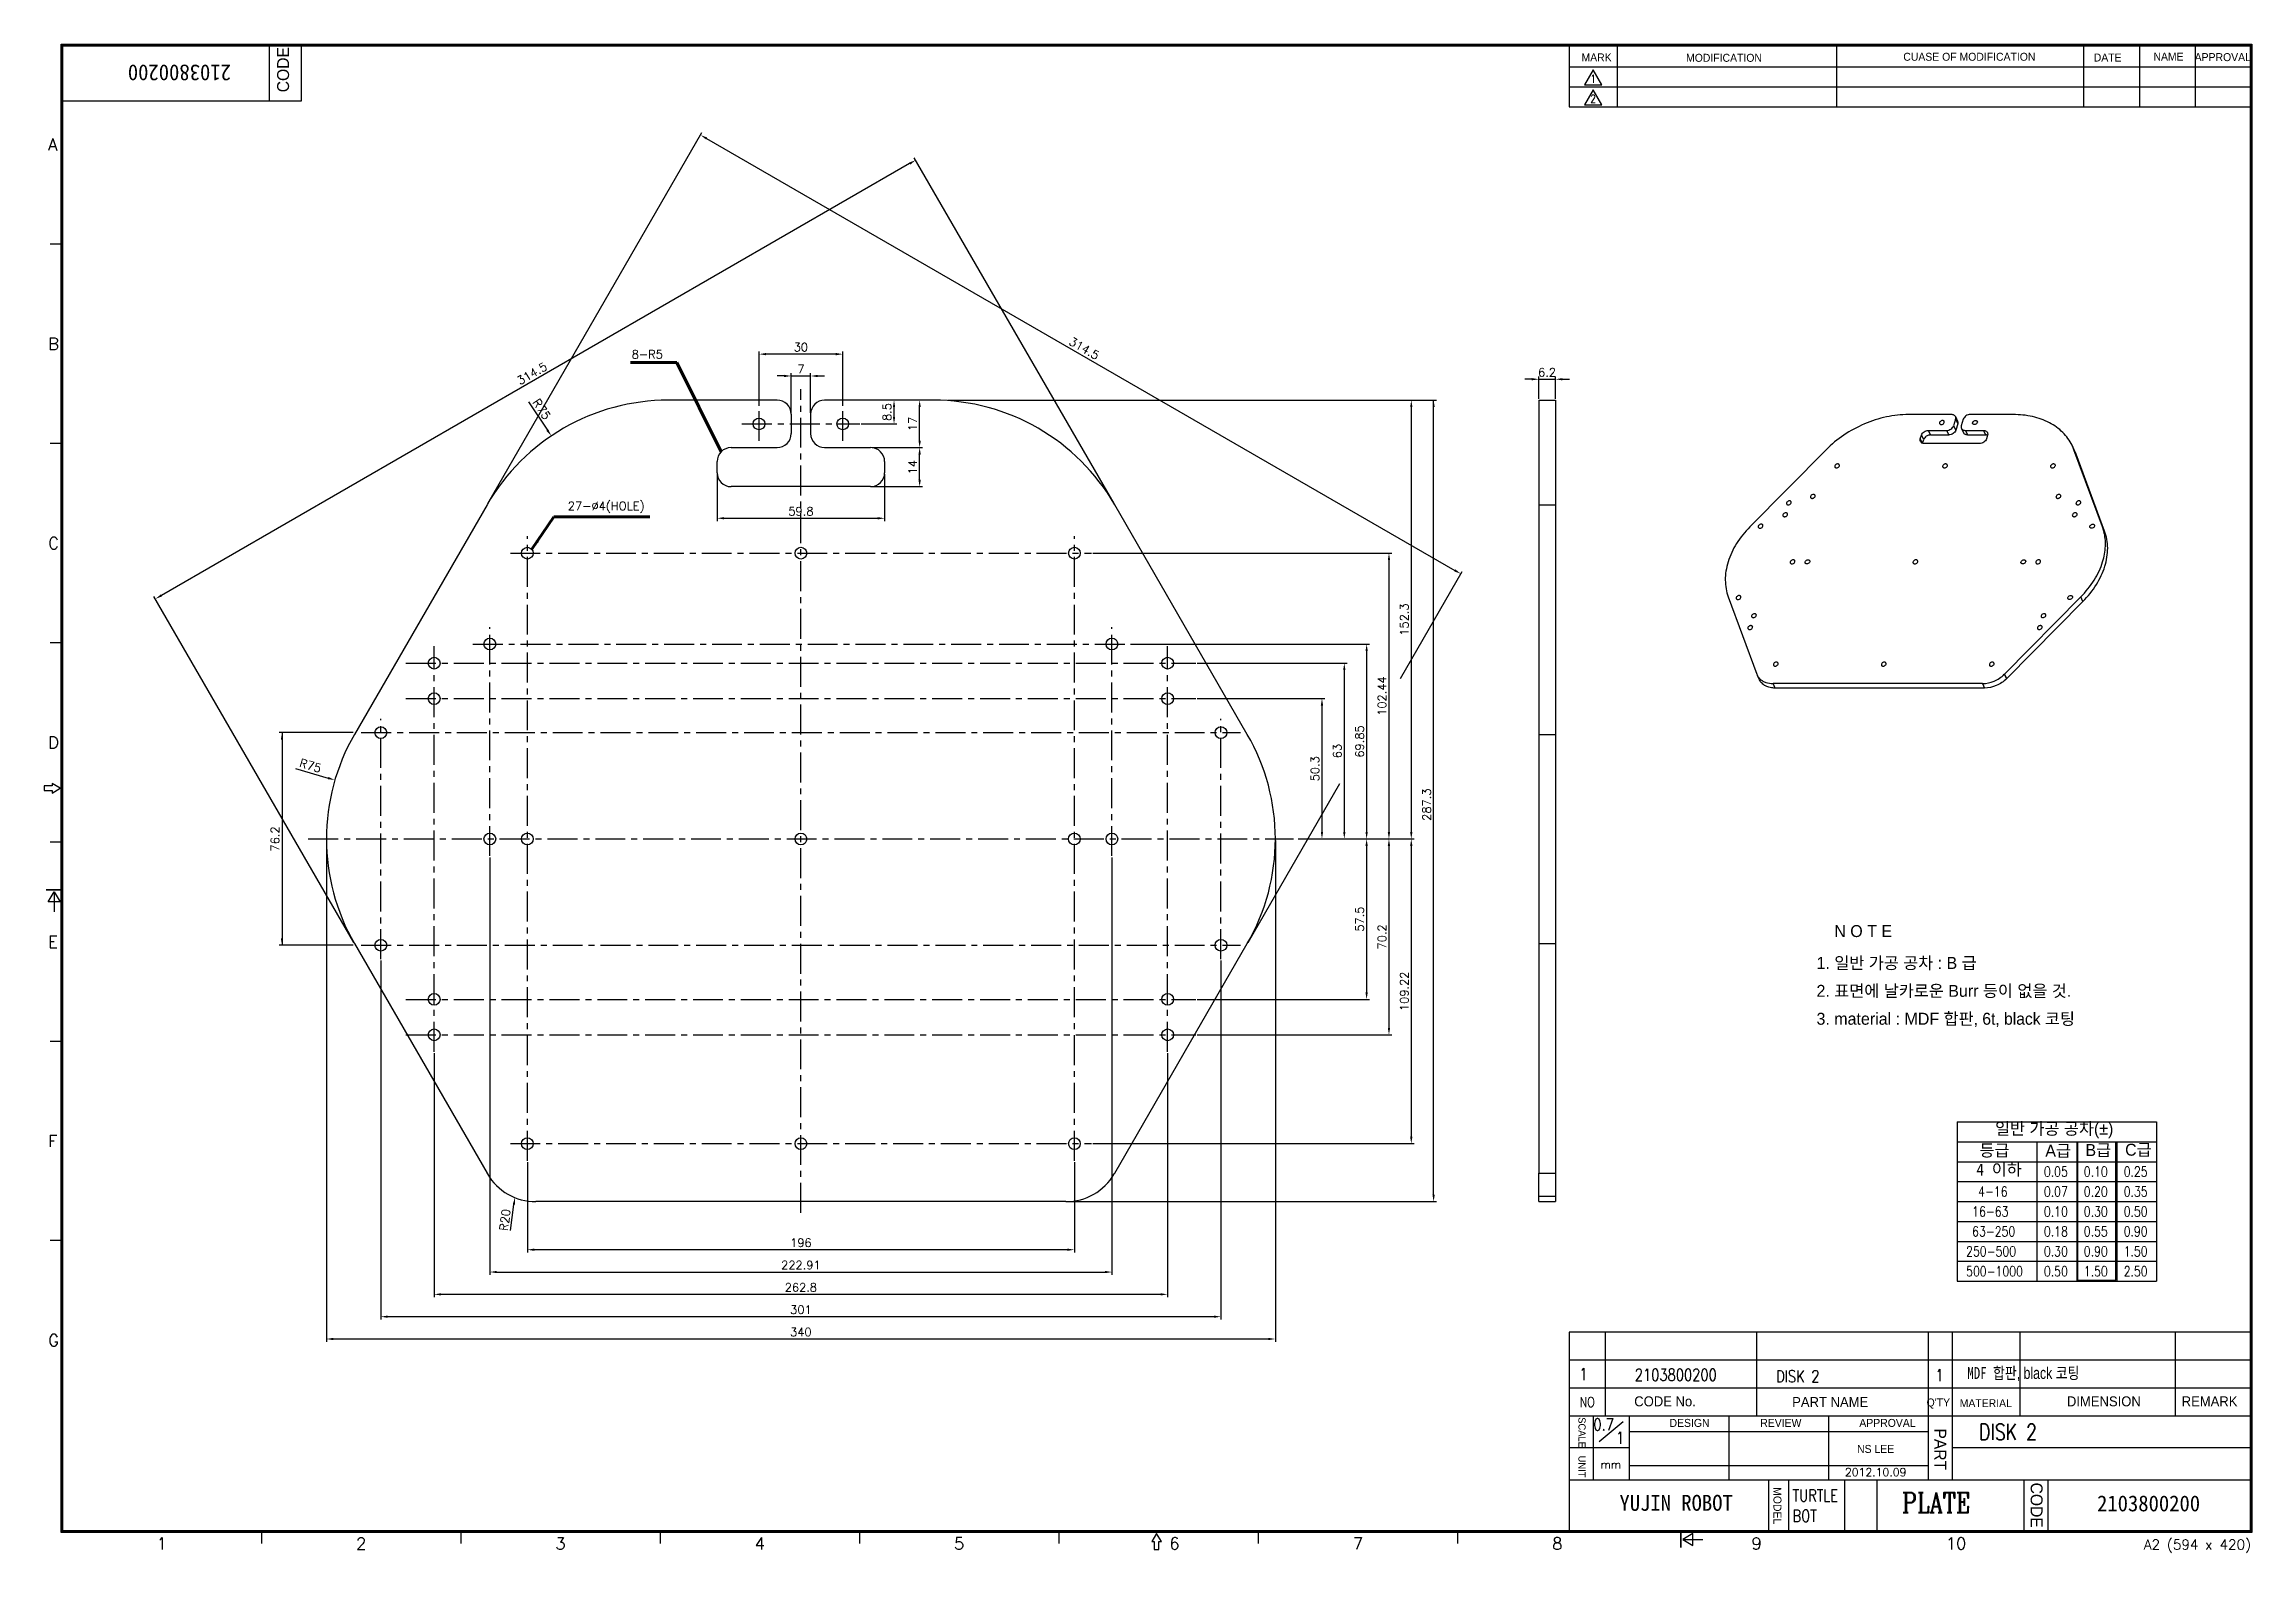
# Model space of a CAD drawing. Extents: x -1998 to 15527, y -687 to 14548.
# Drawn here: x -6 to 548, y -687 to -309 of the extents above; entities that cross this region are included whole.
import ezdxf
from ezdxf.enums import TextEntityAlignment as Align

# ---------------------------------------------------------------- set-up
doc = ezdxf.new("R2010")
doc.units = 0
doc.header["$LTSCALE"] = 6
doc.header["$MEASUREMENT"] = 0
doc.linetypes.add('CENTER', pattern=[2, 1.25, -0.25, 0.25, -0.25])
doc.layers.get('0').update_dxf_attribs({"linetype": 'CONTINUOUS'})
for name, color, linetype in [('02___PRT_ALL_AXES', 7, 'CONTINUOUS'), ('CEN', 1, 'CENTER'), ('DEF_LAYER_ROUND_FEAT', 7, 'CONTINUOUS'), ('DIM', 4, 'CONTINUOUS'), ('FOM', 3, 'CONTINUOUS'), ('TXT', 2, 'CONTINUOUS')]:
    doc.layers.add(name, color=color, linetype=linetype)
doc.styles.add('F', font='romans', dxfattribs={"width": 0.8, "bigfont": 'hl'})
doc.styles.add('GHS', font='romans', dxfattribs={"bigfont": 'ghs'})
doc.styles.add('H3', font='romans', dxfattribs={"width": 0.8, "height": 3, "bigfont": 'hl'})
doc.styles.add('H4', font='romans', dxfattribs={"width": 0.8, "height": 4, "bigfont": 'hl'})
doc.styles.add('ROMANC', font='romanc', dxfattribs={"width": 0.8, "height": 5})
doc.styles.get("Standard").update_dxf_attribs({"font": 'txt', "width": 0.8})
doc.dimstyles.get("Standard").update_dxf_attribs({"dimtxt": 0.18, "dimasz": 0.18, "dimexe": 0.18, "dimexo": 0.0625, "dimgap": 0.09, "dimtad": 0, "dimtih": 1, "dimtoh": 1, "dimdec": 4, "dimzin": 0, "dimdsep": 46, "dimtxsty": 'Standard', "dimcen": 0.09, "dimadec": 0, "dimazin": 0, "dimtfac": 1, "dimtdec": 4, "dimtofl": 0, "dimtmove": 0, "dimatfit": 3, "dimfxl": 0, "dimtolj": 1, "dimtzin": 0, "dimarcsym": 0})

msp = doc.modelspace()

# ---------------------------------------------------------------- texts
at = {"layer": 'DIM', "style": 'GHS'}
msp.add_text('2012.10.09', height=2, dxfattribs=at).set_placement((445.99, -668.01))
at = {"layer": 'DIM', "style": 'ROMANC', "width": 0.8}
msp.add_text('PLATE', height=5, dxfattribs=at).set_placement((460.29, -677.09))
at = {"layer": 'DIM', "style": 'GHS'}
for s, insert, char_height, attachment_point, rotation in [('{\\fGulim|b0|i0|c129|p50;CODE}', (52.77, -320.8), 3, 1, 90), ('{\\fDotumChe|b0|i0|c129|p49;2103800200}', (41.19, -317.89), 4, 1, 180), ('\\A1;314.5', (255.2, -385.06), 2.1, 5, 330), ('\\A1;314.5', (116.71, -391.36), 2.1, 5, 30), ('\\A1;R75', (119.14, -400.31), 2.1, 5, 303.9783), ('\\A1;8.5', (205.75, -401.02), 2.1, 5, 90), ('\\A1;17', (212.17, -404), 2.1, 5, 90), ('\\A1;14', (212.17, -414.85), 2.1, 5, 90), ('\\A1;152.3', (335.48, -453.09), 2.1, 5, 90), ('\\A1;102.44', (329.88, -472.29), 2.1, 5, 90), ('\\A1;69.85', (324.28, -483.69), 2.1, 5, 90), ('\\A1;63', (318.68, -486.09), 2.1, 5, 90), ('\\A1;R75', (61.13, -489.73), 2.1, 5, 343.6365), ('\\A1;50.3', (313.08, -490.53), 2.1, 5, 90), ('\\A1;{\\Fromans,ghs|c129;287.3}', (341.08, -499.53), 2.1, 5, 90), ('\\A1;7{\\Fromans,ghs|c129;6.2}', (52.25, -508.14), 2.1, 5, 90), ('\\A1;57.5', (324.28, -528.26), 2.1, 5, 90), ('\\A1;70.2', (329.88, -532.71), 2.1, 5, 90), ('\\A1;109.22', (335.48, -546.37), 2.1, 5, 90), ('\\A1;R{\\Fromans,ghs|c129;20}', (109.9, -603.75), 2.1, 5, 82.6484), ('{\\fGulim|b0|i0|c129|p50;SCALE}', (380.95, -653.22), 1.8, 1, 270), ('{\\fGulim|b0|i0|c129|p50;PART}', (471.39, -656.04), 3, 1, 270), ('{\\fGulim|b0|i0|c129|p50;UNIT}', (380.95, -662.85), 1.8, 1, 270), ('{\\fGulim|b0|i0|c129|p50;CODE}', (495.57, -669.63), 3, 1, 270), ('{\\fGulim|b0|i0|c129|p50;MODEL}', (430.07, -670.78), 2, 1, 270)]:
    msp.add_mtext(s, dxfattribs=dict(at, insert=insert, char_height=char_height, attachment_point=attachment_point, rotation=rotation))
for s, insert, char_height, attachment_point in [('{\\fGulim|b0|i0|c129|p50;MARK}', (379.92, -311.05), 2, 1), ('{\\fGulim|b0|i0|c129|p50;MODIFICATION }', (406.14, -311.15), 2, 1), ('{\\fGulim|b0|i0|c129|p50;CUASE OF MODIFICATION}', (460.63, -310.89), 2, 1), ('{\\fGulim|b0|i0|c129|p50;DATE}', (508.4, -311.08), 2, 1), ('{\\fGulim|b0|i0|c129|p50;NAME}', (523.37, -310.85), 2, 1), ('{\\fGulim|b0|i0|c129|p50;APPROVAL}', (533.7, -310.98), 2, 1), ('\\A1;30', (184.14, -384.75), 2.1, 5), ('\\A1;7', (184.14, -390.23), 2.1, 5), ('\\A1;6{\\Fromans,ghs|c129;.2}', (371.29, -391.05), 2.1, 5), ('\\A1;{\\Fromans,ghs|c129;59.8}', (184.14, -425.93), 2.1, 5), ('\\A1;196', (184.14, -609.45), 2.1, 5), ('\\A1;222.91', (184.14, -615.05), 2.1, 5), ('\\A1;262.8', (184.14, -620.65), 2.1, 5), ('\\A1;301', (184.14, -626.25), 2.1, 5), ('\\A1;340', (184.14, -631.85), 2.1, 5), ('{\\fGulim|b0|i0|c129|p50;CODE No.}', (393.15, -647.99), 2.5, 1), ('{\\fGulim|b0|i0|c129|p50;PART NAME}', (432.76, -648.16), 2.5, 1), ('{\\fGulim|b0|i0|c129|p50;MATERIAL}', (474.78, -648.7), 2, 1), ('{\\fGulim|b0|i0|c129|p50;DIMENSION}', (501.67, -647.99), 2.5, 1), ('{\\fGulim|b0|i0|c129|p50;REMARK}', (530.45, -647.99), 2.5, 1), ('{\\fGulim|b0|i0|c129|p50;DESIGN}', (402, -653.65), 2, 1), ('{\\fGulim|b0|i0|c129|p50;REVIEW}', (424.76, -653.65), 2, 1), ('{\\fGulim|b0|i0|c129|p50;APPROVAL}', (449.6, -653.65), 2, 1), ('{\\fGulim|b0|i0|c129|p50;NS LEE}', (449.04, -660.18), 2, 1), ('{\\fDotumChe|b0|i0|c129|p49;YUJIN ROBOT}', (389.44, -672.7), 4, 1), ('{\\fDotumChe|b0|i0|c129|p49;2103800200}', (509.22, -672.84), 4, 1)]:
    msp.add_mtext(s, dxfattribs=dict(at, insert=insert, char_height=char_height, attachment_point=attachment_point))
at = {"layer": 'DIM', "char_height": 2.1, "width": 12.2977, "style": 'GHS'}
for s, insert, attachment_point in [('{\\Fromans,ghs|c129;8-R5}', (149.52, -387.6), 9), ('{\\Fromans,ghs|c129;27-%%C4(HOLE)}', (125.68, -426.34), 7)]:
    msp.add_mtext(s, dxfattribs=dict(at, insert=insert, attachment_point=attachment_point))
at = {"layer": 'DIM', "insert": (476.71, -640.66), "char_height": 2.9534, "width": 34.94, "attachment_point": 1}
msp.add_mtext('MDF {\\fGulim|b0|i0|c129|p50;합판, black 코팅}', dxfattribs=at)
at = {"layer": 'DIM', "insert": (466.48, -648.52), "char_height": 2, "attachment_point": 1, "line_spacing_factor": 0.8, "style": 'GHS'}
msp.add_mtext("{\\fGulim|b0|i0|c129|p50;Q'TY}", dxfattribs=at)
at = {"layer": 'FOM', "style": 'F', "width": 0.8}
for s, height, p in [('1', 2, (382.85, -317.42)), ('2', 2, (382.85, -322.42)), ('NO', 2.5, (381.35, -649.42))]:
    msp.add_text(s, height=height, dxfattribs=at).set_placement(p, align=Align.MIDDLE)
at = {"layer": 'FOM', "style": 'F'}
for s, height, p in [('A', 3, (-4.65, -335.42)), ('B', 3, (-4.65, -385.42)), ('C', 3, (-4.65, -435.42)), ('D', 3, (-4.65, -485.42)), ('E', 3, (-4.65, -535.42)), ('F', 3, (-4.65, -585.42)), ('G', 3, (-4.65, -635.42)), ('mm', 2, (384.71, -666.1))]:
    msp.add_text(s, height=height, dxfattribs=at).set_placement(p)
for s, p in [('1', (23.85, -684.92)), ('2', (73.85, -684.92)), ('3', (123.85, -684.92)), ('4', (173.85, -684.92)), ('5', (223.85, -684.92)), ('6', (277.85, -684.92)), ('7', (323.85, -684.92)), ('8', (373.85, -684.92)), ('9', (423.85, -684.92)), ('10', (473.85, -684.92))]:
    msp.add_text(s, height=3, dxfattribs=at).set_placement(p, align=Align.MIDDLE)
msp.add_text('A2 (594 x 420)', height=2.5, dxfattribs=at).set_placement((547.85, -686.42), align=Align.RIGHT)
at = {"layer": 'TXT', "width": 0.8}
for s, height, style, p in [('0.05', 2.5, 'F', (495.9, -592.86)), ('0.10', 2.5, 'F', (505.9, -592.86)), ('0.25', 2.5, 'F', (515.9, -592.86)), ('4-16', 2.5, 'F', (479.4, -597.86)), ('0.07', 2.5, 'F', (495.9, -597.86)), ('0.20', 2.5, 'F', (505.9, -597.86)), ('0.35', 2.5, 'F', (515.9, -597.86)), ('16-63', 2.5, 'F', (477.9, -602.86)), ('0.10', 2.5, 'F', (495.9, -602.86)), ('0.30', 2.5, 'F', (505.9, -602.86)), ('0.50', 2.5, 'F', (515.9, -602.86)), ('63-250', 2.5, 'F', (477.9, -607.86)), ('0.18', 2.5, 'F', (495.9, -607.86)), ('0.55', 2.5, 'F', (505.9, -607.86)), ('0.90', 2.5, 'F', (515.9, -607.86)), ('250-500', 2.5, 'F', (476.4, -612.86)), ('0.30', 2.5, 'F', (495.9, -612.86)), ('0.90', 2.5, 'F', (505.9, -612.86)), ('1.50', 2.5, 'F', (515.9, -612.86)), ('500-1000', 2.5, 'F', (476.4, -617.86)), ('0.50', 2.5, 'F', (495.9, -617.86)), ('1.50', 2.5, 'F', (505.9, -617.86)), ('2.50', 2.5, 'F', (515.9, -617.86)), ('1', 3, 'H3', (379.35, -643.92)), ('2103800200', 3, 'H3', (393.28, -644.08)), ('DISK 2', 3, 'H3', (428.71, -644.46)), ('1', 3, 'H3', (468.68, -644.18)), ('0.7', 3, 'H3', (382.91, -656.55)), ('1', 3, 'H3', (388.55, -659.92)), ('DISK 2', 4, 'H4', (479.62, -658.92)), ('TURTLE', 3, 'H3', (432.86, -674.38)), ('BOT', 3, 'H3', (432.86, -679.47))]:
    msp.add_text(s, height=height, dxfattribs=dict(at, style=style)).set_placement(p)
at = {"layer": 'TXT', "char_height": 3, "attachment_point": 1, "style": 'GHS'}
for s, insert in [('{\\fﾵﾸ\uffbf\ufff2ￃﾼ|b0|i0|c129|p49;    N O T E}', (438.86, -529.75)), ('{\\fﾵﾸ\uffbf\ufff2ￃﾼ|b0|i0|c129|p49;1. \\fGulim|b0|i0|c129|p50;일반\\fﾵﾸ\uffbf\ufff2ￃﾼ|b0|i0|c129|p49; \\fGulim|b0|i0|c129|p50;가공\\fﾵﾸ\uffbf\ufff2ￃﾼ|b0|i0|c129|p49; \\fGulim|b0|i0|c129|p50;공차\\fﾵﾸ\uffbf\ufff2ￃﾼ|b0|i0|c129|p49; : B \\fGulim|b0|i0|c129|p50;급}', (438.86, -537.75)), ('{\\fﾵﾸ\uffbf\ufff2ￃﾼ|b0|i0|c129|p49;2. 표면에 날카로운 Burr 등이 없을 것.}', (438.86, -544.75)), ('{\\fﾵﾸ\uffbf\ufff2ￃﾼ|b0|i0|c129|p49;3. material : MDF \\fGulim|b0|i0|c129|p50;합판, 6t, black 코팅}', (438.86, -551.75)), ('{\\fﾵﾸ\uffbf\ufff2ￃﾼ|b0|i0|c129|p49;일반 가공 공차(%%p)}', (483.63, -579.32)), ('{\\fﾵﾸ\uffbf\ufff2ￃﾼ|b0|i0|c129|p49;등급}', (479.73, -584.78)), ('{\\fﾵﾸ\uffbf\ufff2ￃﾼ|b0|i0|c129|p49;A급}', (496.25, -584.87)), ('{\\fﾵﾸ\uffbf\ufff2ￃﾼ|b0|i0|c129|p49;B급}', (506.31, -584.69)), ('{\\fﾵﾸ\uffbf\ufff2ￃﾼ|b0|i0|c129|p49;C급}', (516.26, -584.61)), ('{\\fDotumChe|b0|i0|c129|p49;4 이하}', (478.94, -589.58))]:
    msp.add_mtext(s, dxfattribs=dict(at, insert=insert))

# ---------------------------------------------------------------- linework, layer by layer
at = {"color": 7, "linetype": 'Continuous'}
for p, q in [((423.91, -466.83), (424.03, -467.11)), ((424.58, -468.23), (424.03, -467.11)), ((428.52, -470.28), (427.97, -469.16)), ((480.47, -469.16), (427.97, -469.16)), ((481.02, -470.28), (428.52, -470.28)), ((480.47, -469.16), (481.02, -470.28)), ((485.96, -466.83), (486.51, -467.95)), ((369.19, -599.14), (369.19, -591.98)), ((373.39, -591.98), (373.39, -599.14)), ((369.19, -597.78), (373.39, -597.78)), ((250.63, -599.14), (117.64, -599.14)), ((369.19, -599.14), (373.39, -599.14))]:
    msp.add_line(p, q, dxfattribs=at)
for centre, radius, start, end in [((434.95, -462.67), 11.79, 200.2966, 200.6748), ((466.77, -447.73), 27.08, 315.1317, 315.349), ((467.31, -448.85), 27.08, 315.1317, 315.349), ((150.89, -565.73), 52.5, 210, 210.2741), ((117.64, -585.14), 14, 210.2741, 270), ((250.63, -585.14), 14, 270, 329.7259), ((217.39, -565.73), 52.5, 329.7259, 330)]:
    msp.add_arc(centre, radius, start, end, dxfattribs=at)
for points, knots in [([(424.03, -467.11), (424.08, -467.2), (424.27, -467.55), (424.53, -467.86), (424.75, -468.06)], [0, 0, 0, 0, 0.247941, 1, 1, 1, 1]), ([(428.52, -470.28), (428.08, -470.28), (427.25, -470.2), (426.1, -469.8), (425.17, -469.14), (424.74, -468.54), (424.58, -468.23)], [0, 0, 0, 0, 0.277933, 0.534912, 0.773089, 1, 1, 1, 1]), ([(424.75, -468.06), (424.94, -468.24), (425.39, -468.56), (426.45, -469.04), (427.36, -469.16), (427.97, -469.16)], [0, 0, 0, 0, 0.230165, 0.472916, 1, 1, 1, 1]), ([(480.47, -469.16), (481.47, -469.16), (483.5, -468.7), (485.24, -467.56), (485.96, -466.83)], [0, 0, 0, 0, 0.495316, 1, 1, 1, 1]), ([(486.51, -467.95), (485.79, -468.68), (484.05, -469.82), (482.02, -470.28), (481.02, -470.28)], [0, 0, 0, 0, 0.504684, 1, 1, 1, 1])]:
    msp.add_open_spline(points, degree=3, knots=knots, dxfattribs=at)
at = {"layer": '02___PRT_ALL_AXES', "color": 7, "linetype": 'Continuous'}
for p, q in [((369.19, -398.05), (369.19, -591.98)), ((369.19, -398.05), (373.39, -398.05)), ((373.39, -398.05), (373.39, -591.98)), ((503.43, -410.47), (502.95, -409.36)), ((503.5, -410.49), (502.96, -409.37)), ((441.28, -410.47), (422.18, -429.8)), ((503.98, -411.59), (503.43, -410.47)), ((510.58, -429.8), (503.43, -410.47)), ((503.98, -411.59), (503.5, -410.48)), ((511.13, -430.92), (503.98, -411.59)), ((105.42, -424.3), (72.17, -481.89)), ((296.1, -481.89), (262.85, -424.3)), ((369.19, -424.3), (373.39, -424.3)), ((511.13, -430.92), (510.58, -429.8)), ((416.74, -447.43), (423.89, -466.76)), ((486.03, -466.76), (505.13, -447.43)), ((505.68, -448.55), (505.13, -447.43)), ((486.58, -467.88), (505.68, -448.55)), ((486.58, -467.88), (486.03, -466.76)), ((369.19, -481.89), (373.39, -481.89)), ((72.17, -534.39), (105.42, -591.98)), ((262.85, -591.98), (296.1, -534.39)), ((369.19, -534.39), (373.39, -534.39)), ((369.19, -591.98), (373.39, -591.98))]:
    msp.add_line(p, q, dxfattribs=at)
for centre in [(173.64, -404), (194.64, -404), (115.54, -436.43), (184.14, -436.43), (252.74, -436.43), (106.12, -459.24), (262.15, -459.24), (92.16, -464.04), (276.12, -464.04), (92.16, -472.93), (276.12, -472.93), (78.79, -481.47), (289.49, -481.47), (106.12, -508.14), (115.54, -508.14), (184.14, -508.14), (252.73, -508.14), (262.15, -508.14), (78.79, -534.81), (289.49, -534.81), (92.16, -548.39), (276.12, -548.39), (92.16, -557.28), (276.12, -557.28), (115.54, -584.59), (184.14, -584.59), (252.74, -584.59)]:
    msp.add_circle(centre, 1.47, dxfattribs=at)
for centre, radius, start, end in [((150.89, -450.55), 52.5, 90, 150), ((217.39, -450.55), 52.5, 30, 90), ((499.38, -433.94), 11.94, 14.4683, 20.2748), ((117.64, -508.14), 52.5, 150, 210), ((250.64, -508.14), 52.5, 330, 30)]:
    msp.add_arc(centre, radius, start, end, dxfattribs=at)
for points, knots in [([(461.95, -401.66), (460.09, -401.66), (456.28, -402.09), (450.77, -403.86), (445.64, -406.64), (442.63, -409.11), (441.28, -410.47)], [0, 0, 0, 0, 0.242702, 0.495531, 0.750699, 1, 1, 1, 1]), ([(469.74, -403.65), (469.72, -403.7), (469.71, -403.8), (469.73, -403.89), (469.75, -403.93)], [0, 0, 0, 0, 0.516994, 1, 1, 1, 1]), ([(470.88, -403.38), (470.86, -403.33), (470.79, -403.25), (470.65, -403.18), (470.47, -403.15), (470.22, -403.18), (469.93, -403.33), (469.77, -403.54), (469.74, -403.65)], [0, 0, 0, 0, 0.102614, 0.21351, 0.336532, 0.470448, 0.748153, 1, 1, 1, 1]), ([(469.75, -403.93), (469.77, -403.97), (469.84, -404.06), (469.98, -404.13), (470.16, -404.16), (470.41, -404.12), (470.7, -403.98), (470.86, -403.77), (470.9, -403.65)], [0, 0, 0, 0, 0.102614, 0.21351, 0.336532, 0.470448, 0.748153, 1, 1, 1, 1]), ([(470.9, -403.65), (470.91, -403.61), (470.92, -403.51), (470.9, -403.42), (470.88, -403.38)], [0, 0, 0, 0, 0.516994, 1, 1, 1, 1]), ([(478.04, -403.93), (478.02, -403.89), (478, -403.8), (478.01, -403.7), (478.03, -403.65)], [0, 0, 0, 0, 0.483006, 1, 1, 1, 1]), ([(478.03, -403.65), (478.06, -403.54), (478.22, -403.33), (478.51, -403.18), (478.76, -403.15), (478.94, -403.18), (479.08, -403.25), (479.15, -403.33), (479.17, -403.38)], [0, 0, 0, 0, 0.251847, 0.529552, 0.663468, 0.78649, 0.897386, 1, 1, 1, 1]), ([(479.19, -403.65), (479.15, -403.77), (478.99, -403.98), (478.7, -404.12), (478.45, -404.16), (478.27, -404.13), (478.13, -404.06), (478.06, -403.97), (478.04, -403.93)], [0, 0, 0, 0, 0.251847, 0.529552, 0.663468, 0.78649, 0.897386, 1, 1, 1, 1]), ([(479.17, -403.38), (479.19, -403.42), (479.21, -403.51), (479.2, -403.61), (479.19, -403.65)], [0, 0, 0, 0, 0.483006, 1, 1, 1, 1]), ([(502.95, -409.36), (502.66, -408.77), (501.97, -407.63), (500.66, -406.09), (499.08, -404.76), (496.61, -403.24), (492.95, -401.96), (489.82, -401.66), (488.2, -401.66)], [0, 0, 0, 0, 0.112943, 0.227365, 0.344623, 0.465871, 0.722474, 1, 1, 1, 1]), ([(443.44, -414.54), (443.42, -414.59), (443.41, -414.68), (443.43, -414.78), (443.45, -414.82)], [0, 0, 0, 0, 0.516994, 1, 1, 1, 1]), ([(444.58, -414.26), (444.56, -414.22), (444.49, -414.14), (444.35, -414.07), (444.18, -414.04), (443.92, -414.07), (443.63, -414.22), (443.47, -414.43), (443.44, -414.54)], [0, 0, 0, 0, 0.102614, 0.21351, 0.336532, 0.470448, 0.748153, 1, 1, 1, 1]), ([(443.45, -414.82), (443.47, -414.86), (443.54, -414.94), (443.68, -415.02), (443.86, -415.04), (444.11, -415.01), (444.4, -414.87), (444.56, -414.66), (444.6, -414.54)], [0, 0, 0, 0, 0.102614, 0.21351, 0.336532, 0.470448, 0.748153, 1, 1, 1, 1]), ([(444.6, -414.54), (444.61, -414.49), (444.63, -414.4), (444.6, -414.3), (444.58, -414.26)], [0, 0, 0, 0, 0.516994, 1, 1, 1, 1]), ([(470.52, -414.54), (470.5, -414.59), (470.49, -414.68), (470.51, -414.78), (470.53, -414.82)], [0, 0, 0, 0, 0.516994, 1, 1, 1, 1]), ([(471.66, -414.26), (471.64, -414.22), (471.57, -414.14), (471.43, -414.07), (471.25, -414.04), (471, -414.07), (470.71, -414.22), (470.55, -414.43), (470.52, -414.54)], [0, 0, 0, 0, 0.102614, 0.21351, 0.336532, 0.470448, 0.748153, 1, 1, 1, 1]), ([(470.53, -414.82), (470.55, -414.86), (470.62, -414.94), (470.76, -415.02), (470.94, -415.04), (471.19, -415.01), (471.48, -414.87), (471.64, -414.66), (471.68, -414.54)], [0, 0, 0, 0, 0.102614, 0.21351, 0.336532, 0.470448, 0.748153, 1, 1, 1, 1]), ([(471.68, -414.54), (471.69, -414.49), (471.7, -414.4), (471.68, -414.3), (471.66, -414.26)], [0, 0, 0, 0, 0.516994, 1, 1, 1, 1]), ([(497.59, -414.54), (497.58, -414.59), (497.57, -414.68), (497.59, -414.78), (497.61, -414.82)], [0, 0, 0, 0, 0.516994, 1, 1, 1, 1]), ([(498.74, -414.26), (498.72, -414.22), (498.65, -414.14), (498.51, -414.07), (498.33, -414.04), (498.08, -414.07), (497.79, -414.22), (497.63, -414.43), (497.59, -414.54)], [0, 0, 0, 0, 0.102614, 0.21351, 0.336532, 0.470448, 0.748153, 1, 1, 1, 1]), ([(497.61, -414.82), (497.63, -414.86), (497.7, -414.94), (497.84, -415.02), (498.02, -415.04), (498.27, -415.01), (498.56, -414.87), (498.72, -414.66), (498.76, -414.54)], [0, 0, 0, 0, 0.102614, 0.21351, 0.336532, 0.470448, 0.748153, 1, 1, 1, 1]), ([(498.76, -414.54), (498.77, -414.49), (498.78, -414.4), (498.76, -414.3), (498.74, -414.26)], [0, 0, 0, 0, 0.516994, 1, 1, 1, 1]), ([(431.57, -426.52), (431.55, -426.47), (431.48, -426.39), (431.33, -426.32), (431.16, -426.29), (430.91, -426.32), (430.62, -426.47), (430.46, -426.68), (430.42, -426.79)], [0, 0, 0, 0, 0.102614, 0.21351, 0.336532, 0.470448, 0.748153, 1, 1, 1, 1]), ([(431.34, -423.81), (431.33, -423.86), (431.31, -423.95), (431.34, -424.05), (431.36, -424.09)], [0, 0, 0, 0, 0.516994, 1, 1, 1, 1]), ([(432.49, -423.53), (432.47, -423.49), (432.4, -423.41), (432.26, -423.33), (432.08, -423.31), (431.83, -423.34), (431.54, -423.48), (431.38, -423.7), (431.34, -423.81)], [0, 0, 0, 0, 0.102614, 0.21351, 0.336532, 0.470448, 0.748153, 1, 1, 1, 1]), ([(431.36, -424.09), (431.38, -424.13), (431.45, -424.21), (431.59, -424.29), (431.77, -424.31), (432.02, -424.28), (432.31, -424.13), (432.47, -423.92), (432.5, -423.81)], [0, 0, 0, 0, 0.102614, 0.21351, 0.336532, 0.470448, 0.748153, 1, 1, 1, 1]), ([(432.5, -423.81), (432.52, -423.76), (432.53, -423.67), (432.51, -423.57), (432.49, -423.53)], [0, 0, 0, 0, 0.516994, 1, 1, 1, 1]), ([(437.35, -422.2), (437.34, -422.25), (437.32, -422.34), (437.35, -422.44), (437.37, -422.48)], [0, 0, 0, 0, 0.516994, 1, 1, 1, 1]), ([(438.5, -421.92), (438.48, -421.88), (438.41, -421.8), (438.27, -421.72), (438.09, -421.7), (437.84, -421.73), (437.55, -421.87), (437.39, -422.09), (437.35, -422.2)], [0, 0, 0, 0, 0.102614, 0.21351, 0.336532, 0.470448, 0.748153, 1, 1, 1, 1]), ([(437.37, -422.48), (437.39, -422.52), (437.45, -422.6), (437.6, -422.68), (437.77, -422.7), (438.03, -422.67), (438.32, -422.52), (438.48, -422.31), (438.51, -422.2)], [0, 0, 0, 0, 0.102614, 0.21351, 0.336532, 0.470448, 0.748153, 1, 1, 1, 1]), ([(438.51, -422.2), (438.53, -422.15), (438.54, -422.06), (438.52, -421.96), (438.5, -421.92)], [0, 0, 0, 0, 0.516994, 1, 1, 1, 1]), ([(498.95, -422.2), (498.93, -422.25), (498.92, -422.34), (498.94, -422.44), (498.96, -422.48)], [0, 0, 0, 0, 0.516994, 1, 1, 1, 1]), ([(500.09, -421.92), (500.07, -421.88), (500, -421.8), (499.86, -421.72), (499.69, -421.7), (499.43, -421.73), (499.14, -421.87), (498.98, -422.09), (498.95, -422.2)], [0, 0, 0, 0, 0.102614, 0.21351, 0.336532, 0.470448, 0.748153, 1, 1, 1, 1]), ([(498.96, -422.48), (498.98, -422.52), (499.05, -422.6), (499.19, -422.68), (499.37, -422.7), (499.62, -422.67), (499.91, -422.52), (500.07, -422.31), (500.11, -422.2)], [0, 0, 0, 0, 0.102614, 0.21351, 0.336532, 0.470448, 0.748153, 1, 1, 1, 1]), ([(500.11, -422.2), (500.12, -422.15), (500.14, -422.06), (500.11, -421.96), (500.09, -421.92)], [0, 0, 0, 0, 0.516994, 1, 1, 1, 1]), ([(504.18, -426.52), (504.16, -426.47), (504.1, -426.39), (503.95, -426.32), (503.78, -426.29), (503.52, -426.32), (503.23, -426.47), (503.07, -426.68), (503.04, -426.79)], [0, 0, 0, 0, 0.102614, 0.21351, 0.336532, 0.470448, 0.748153, 1, 1, 1, 1]), ([(503.96, -423.81), (503.95, -423.86), (503.93, -423.95), (503.95, -424.05), (503.97, -424.09)], [0, 0, 0, 0, 0.516994, 1, 1, 1, 1]), ([(505.11, -423.53), (505.08, -423.49), (505.02, -423.41), (504.87, -423.33), (504.7, -423.31), (504.45, -423.34), (504.16, -423.48), (504, -423.7), (503.96, -423.81)], [0, 0, 0, 0, 0.102614, 0.21351, 0.336532, 0.470448, 0.748153, 1, 1, 1, 1]), ([(503.97, -424.09), (504, -424.13), (504.06, -424.21), (504.21, -424.29), (504.38, -424.31), (504.63, -424.28), (504.92, -424.13), (505.09, -423.92), (505.12, -423.81)], [0, 0, 0, 0, 0.102614, 0.21351, 0.336532, 0.470448, 0.748153, 1, 1, 1, 1]), ([(505.12, -423.81), (505.13, -423.76), (505.15, -423.67), (505.13, -423.57), (505.11, -423.53)], [0, 0, 0, 0, 0.516994, 1, 1, 1, 1]), ([(422.18, -429.8), (420.91, -431.09), (418.7, -433.82), (417.18, -437.01), (416.68, -438.61)], [0, 0, 0, 0, 0.519347, 1, 1, 1, 1]), ([(424.26, -429.66), (424.24, -429.71), (424.23, -429.8), (424.25, -429.9), (424.27, -429.94)], [0, 0, 0, 0, 0.516994, 1, 1, 1, 1]), ([(425.4, -429.38), (425.38, -429.34), (425.32, -429.26), (425.17, -429.18), (425, -429.16), (424.74, -429.19), (424.45, -429.34), (424.29, -429.55), (424.26, -429.66)], [0, 0, 0, 0, 0.102614, 0.21351, 0.336532, 0.470448, 0.748153, 1, 1, 1, 1]), ([(424.27, -429.94), (424.29, -429.98), (424.36, -430.06), (424.5, -430.14), (424.68, -430.16), (424.93, -430.13), (425.22, -429.99), (425.38, -429.77), (425.42, -429.66)], [0, 0, 0, 0, 0.102614, 0.21351, 0.336532, 0.470448, 0.748153, 1, 1, 1, 1]), ([(425.42, -429.66), (425.43, -429.61), (425.45, -429.52), (425.42, -429.42), (425.4, -429.38)], [0, 0, 0, 0, 0.516994, 1, 1, 1, 1]), ([(430.42, -426.79), (430.41, -426.84), (430.39, -426.94), (430.42, -427.03), (430.44, -427.07)], [0, 0, 0, 0, 0.516994, 1, 1, 1, 1]), ([(430.44, -427.07), (430.46, -427.12), (430.52, -427.2), (430.67, -427.27), (430.84, -427.3), (431.1, -427.26), (431.39, -427.12), (431.55, -426.91), (431.58, -426.79)], [0, 0, 0, 0, 0.102614, 0.21351, 0.336532, 0.470448, 0.748153, 1, 1, 1, 1]), ([(431.58, -426.79), (431.6, -426.75), (431.61, -426.65), (431.59, -426.56), (431.57, -426.52)], [0, 0, 0, 0, 0.516994, 1, 1, 1, 1]), ([(503.04, -426.79), (503.02, -426.84), (503.01, -426.94), (503.03, -427.03), (503.05, -427.07)], [0, 0, 0, 0, 0.516994, 1, 1, 1, 1]), ([(503.05, -427.07), (503.07, -427.12), (503.14, -427.2), (503.28, -427.27), (503.46, -427.3), (503.71, -427.26), (504, -427.12), (504.16, -426.91), (504.2, -426.79)], [0, 0, 0, 0, 0.102614, 0.21351, 0.336532, 0.470448, 0.748153, 1, 1, 1, 1]), ([(504.2, -426.79), (504.21, -426.75), (504.23, -426.65), (504.2, -426.56), (504.18, -426.52)], [0, 0, 0, 0, 0.516994, 1, 1, 1, 1]), ([(507.44, -429.94), (507.42, -429.9), (507.4, -429.8), (507.41, -429.71), (507.43, -429.66)], [0, 0, 0, 0, 0.483006, 1, 1, 1, 1]), ([(507.43, -429.66), (507.46, -429.55), (507.63, -429.34), (507.91, -429.19), (508.17, -429.16), (508.34, -429.18), (508.49, -429.26), (508.55, -429.34), (508.58, -429.38)], [0, 0, 0, 0, 0.251847, 0.529552, 0.663468, 0.78649, 0.897386, 1, 1, 1, 1]), ([(508.59, -429.66), (508.55, -429.77), (508.39, -429.99), (508.1, -430.13), (507.85, -430.16), (507.68, -430.14), (507.53, -430.06), (507.47, -429.98), (507.44, -429.94)], [0, 0, 0, 0, 0.251847, 0.529552, 0.663468, 0.78649, 0.897386, 1, 1, 1, 1]), ([(508.58, -429.38), (508.6, -429.42), (508.62, -429.52), (508.6, -429.61), (508.59, -429.66)], [0, 0, 0, 0, 0.483006, 1, 1, 1, 1]), ([(510.63, -438.61), (511.02, -437.34), (511.39, -435.38), (511.31, -432.8), (511.09, -431.56), (510.94, -430.96)], [0, 0, 0, 0, 0.514702, 0.760235, 1, 1, 1, 1]), ([(511.18, -439.73), (511.41, -438.98), (511.77, -437.47), (511.95, -435.2), (511.75, -432.99), (511.37, -431.59), (511.13, -430.92)], [0, 0, 0, 0, 0.26344, 0.516456, 0.761032, 1, 1, 1, 1]), ([(416.68, -438.61), (416.45, -439.37), (416.1, -440.87), (415.92, -443.15), (416.11, -445.35), (416.49, -446.76), (416.74, -447.43)], [0, 0, 0, 0, 0.26344, 0.516456, 0.761032, 1, 1, 1, 1]), ([(432.28, -438.61), (432.27, -438.66), (432.25, -438.76), (432.27, -438.85), (432.29, -438.89)], [0, 0, 0, 0, 0.516994, 1, 1, 1, 1]), ([(433.43, -438.34), (433.4, -438.29), (433.34, -438.21), (433.19, -438.14), (433.02, -438.11), (432.77, -438.14), (432.48, -438.29), (432.31, -438.5), (432.28, -438.61)], [0, 0, 0, 0, 0.102614, 0.21351, 0.336532, 0.470448, 0.748153, 1, 1, 1, 1]), ([(432.29, -438.89), (432.32, -438.94), (432.38, -439.02), (432.53, -439.09), (432.7, -439.12), (432.95, -439.08), (433.24, -438.94), (433.4, -438.73), (433.44, -438.61)], [0, 0, 0, 0, 0.102614, 0.21351, 0.336532, 0.470448, 0.748153, 1, 1, 1, 1]), ([(433.44, -438.61), (433.45, -438.57), (433.47, -438.47), (433.45, -438.38), (433.43, -438.34)], [0, 0, 0, 0, 0.516994, 1, 1, 1, 1]), ([(436.01, -438.89), (435.99, -438.85), (435.97, -438.76), (435.98, -438.66), (436, -438.61)], [0, 0, 0, 0, 0.483006, 1, 1, 1, 1]), ([(436, -438.61), (436.03, -438.5), (436.2, -438.29), (436.48, -438.14), (436.74, -438.11), (436.91, -438.14), (437.06, -438.21), (437.12, -438.29), (437.15, -438.34)], [0, 0, 0, 0, 0.251847, 0.529552, 0.663468, 0.78649, 0.897386, 1, 1, 1, 1]), ([(437.16, -438.61), (437.12, -438.73), (436.96, -438.94), (436.67, -439.08), (436.42, -439.12), (436.25, -439.09), (436.1, -439.02), (436.04, -438.94), (436.01, -438.89)], [0, 0, 0, 0, 0.251847, 0.529552, 0.663468, 0.78649, 0.897386, 1, 1, 1, 1]), ([(437.15, -438.34), (437.17, -438.38), (437.19, -438.47), (437.17, -438.57), (437.16, -438.61)], [0, 0, 0, 0, 0.483006, 1, 1, 1, 1]), ([(463.08, -438.61), (463.06, -438.66), (463.05, -438.76), (463.07, -438.85), (463.09, -438.89)], [0, 0, 0, 0, 0.516994, 1, 1, 1, 1]), ([(464.22, -438.34), (464.2, -438.29), (464.13, -438.21), (463.99, -438.14), (463.82, -438.11), (463.56, -438.14), (463.27, -438.29), (463.11, -438.5), (463.08, -438.61)], [0, 0, 0, 0, 0.102614, 0.21351, 0.336532, 0.470448, 0.748153, 1, 1, 1, 1]), ([(463.09, -438.89), (463.11, -438.94), (463.18, -439.02), (463.32, -439.09), (463.5, -439.12), (463.75, -439.08), (464.04, -438.94), (464.2, -438.73), (464.24, -438.61)], [0, 0, 0, 0, 0.102614, 0.21351, 0.336532, 0.470448, 0.748153, 1, 1, 1, 1]), ([(464.24, -438.61), (464.25, -438.57), (464.27, -438.47), (464.24, -438.38), (464.22, -438.34)], [0, 0, 0, 0, 0.516994, 1, 1, 1, 1]), ([(490.17, -438.89), (490.15, -438.85), (490.13, -438.76), (490.14, -438.66), (490.15, -438.61)], [0, 0, 0, 0, 0.483006, 1, 1, 1, 1]), ([(490.15, -438.61), (490.19, -438.5), (490.35, -438.29), (490.64, -438.14), (490.89, -438.11), (491.07, -438.14), (491.21, -438.21), (491.28, -438.29), (491.3, -438.34)], [0, 0, 0, 0, 0.251847, 0.529552, 0.663468, 0.78649, 0.897386, 1, 1, 1, 1]), ([(491.31, -438.61), (491.28, -438.73), (491.12, -438.94), (490.83, -439.08), (490.58, -439.12), (490.4, -439.09), (490.26, -439.02), (490.19, -438.94), (490.17, -438.89)], [0, 0, 0, 0, 0.251847, 0.529552, 0.663468, 0.78649, 0.897386, 1, 1, 1, 1]), ([(491.3, -438.34), (491.32, -438.38), (491.34, -438.47), (491.33, -438.57), (491.31, -438.61)], [0, 0, 0, 0, 0.483006, 1, 1, 1, 1]), ([(493.87, -438.61), (493.86, -438.66), (493.85, -438.76), (493.87, -438.85), (493.89, -438.89)], [0, 0, 0, 0, 0.516994, 1, 1, 1, 1]), ([(495.02, -438.34), (495, -438.29), (494.93, -438.21), (494.79, -438.14), (494.61, -438.11), (494.36, -438.14), (494.07, -438.29), (493.91, -438.5), (493.87, -438.61)], [0, 0, 0, 0, 0.102614, 0.21351, 0.336532, 0.470448, 0.748153, 1, 1, 1, 1]), ([(493.89, -438.89), (493.91, -438.94), (493.98, -439.02), (494.12, -439.09), (494.3, -439.12), (494.55, -439.08), (494.84, -438.94), (495, -438.73), (495.03, -438.61)], [0, 0, 0, 0, 0.102614, 0.21351, 0.336532, 0.470448, 0.748153, 1, 1, 1, 1]), ([(495.03, -438.61), (495.05, -438.57), (495.06, -438.47), (495.04, -438.38), (495.02, -438.34)], [0, 0, 0, 0, 0.516994, 1, 1, 1, 1]), ([(505.13, -447.43), (506.4, -446.14), (508.62, -443.4), (510.14, -440.22), (510.63, -438.61)], [0, 0, 0, 0, 0.519347, 1, 1, 1, 1]), ([(505.68, -448.55), (506.95, -447.26), (509.17, -444.52), (510.69, -441.33), (511.18, -439.73)], [0, 0, 0, 0, 0.519347, 1, 1, 1, 1]), ([(418.72, -447.57), (418.71, -447.61), (418.7, -447.71), (418.72, -447.8), (418.74, -447.85)], [0, 0, 0, 0, 0.516994, 1, 1, 1, 1]), ([(419.87, -447.29), (419.85, -447.25), (419.78, -447.17), (419.64, -447.09), (419.46, -447.07), (419.21, -447.1), (418.92, -447.24), (418.76, -447.45), (418.72, -447.57)], [0, 0, 0, 0, 0.102614, 0.21351, 0.336532, 0.470448, 0.748153, 1, 1, 1, 1]), ([(418.74, -447.85), (418.76, -447.89), (418.83, -447.97), (418.97, -448.04), (419.15, -448.07), (419.4, -448.04), (419.69, -447.89), (419.85, -447.68), (419.88, -447.57)], [0, 0, 0, 0, 0.102614, 0.21351, 0.336532, 0.470448, 0.748153, 1, 1, 1, 1]), ([(419.88, -447.57), (419.9, -447.52), (419.91, -447.43), (419.89, -447.33), (419.87, -447.29)], [0, 0, 0, 0, 0.516994, 1, 1, 1, 1]), ([(501.91, -447.85), (501.89, -447.8), (501.87, -447.71), (501.88, -447.61), (501.9, -447.57)], [0, 0, 0, 0, 0.483006, 1, 1, 1, 1]), ([(501.9, -447.57), (501.93, -447.45), (502.09, -447.24), (502.38, -447.1), (502.63, -447.07), (502.81, -447.09), (502.95, -447.17), (503.02, -447.25), (503.04, -447.29)], [0, 0, 0, 0, 0.251847, 0.529552, 0.663468, 0.78649, 0.897386, 1, 1, 1, 1]), ([(503.06, -447.57), (503.02, -447.68), (502.86, -447.89), (502.57, -448.04), (502.32, -448.07), (502.14, -448.04), (502, -447.97), (501.93, -447.89), (501.91, -447.85)], [0, 0, 0, 0, 0.251847, 0.529552, 0.663468, 0.78649, 0.897386, 1, 1, 1, 1]), ([(503.04, -447.29), (503.06, -447.33), (503.08, -447.43), (503.07, -447.52), (503.06, -447.57)], [0, 0, 0, 0, 0.483006, 1, 1, 1, 1]), ([(422.59, -452.13), (422.58, -452.17), (422.56, -452.27), (422.59, -452.36), (422.61, -452.4)], [0, 0, 0, 0, 0.516994, 1, 1, 1, 1]), ([(423.74, -451.85), (423.72, -451.81), (423.65, -451.72), (423.51, -451.65), (423.33, -451.62), (423.08, -451.66), (422.79, -451.8), (422.63, -452.01), (422.59, -452.13)], [0, 0, 0, 0, 0.102614, 0.21351, 0.336532, 0.470448, 0.748153, 1, 1, 1, 1]), ([(422.61, -452.4), (422.63, -452.45), (422.7, -452.53), (422.84, -452.6), (423.01, -452.63), (423.27, -452.6), (423.56, -452.45), (423.72, -452.24), (423.75, -452.13)], [0, 0, 0, 0, 0.102614, 0.21351, 0.336532, 0.470448, 0.748153, 1, 1, 1, 1]), ([(423.75, -452.13), (423.77, -452.08), (423.78, -451.98), (423.76, -451.89), (423.74, -451.85)], [0, 0, 0, 0, 0.516994, 1, 1, 1, 1]), ([(495.21, -452.13), (495.19, -452.17), (495.18, -452.27), (495.2, -452.36), (495.22, -452.4)], [0, 0, 0, 0, 0.516994, 1, 1, 1, 1]), ([(496.36, -451.85), (496.33, -451.81), (496.27, -451.72), (496.12, -451.65), (495.95, -451.62), (495.69, -451.66), (495.41, -451.8), (495.24, -452.01), (495.21, -452.13)], [0, 0, 0, 0, 0.102614, 0.21351, 0.336532, 0.470448, 0.748153, 1, 1, 1, 1]), ([(495.22, -452.4), (495.25, -452.45), (495.31, -452.53), (495.46, -452.6), (495.63, -452.63), (495.88, -452.6), (496.17, -452.45), (496.33, -452.24), (496.37, -452.13)], [0, 0, 0, 0, 0.102614, 0.21351, 0.336532, 0.470448, 0.748153, 1, 1, 1, 1]), ([(496.37, -452.13), (496.38, -452.08), (496.4, -451.98), (496.38, -451.89), (496.36, -451.85)], [0, 0, 0, 0, 0.516994, 1, 1, 1, 1]), ([(421.67, -455.11), (421.66, -455.16), (421.64, -455.25), (421.67, -455.35), (421.69, -455.39)], [0, 0, 0, 0, 0.516994, 1, 1, 1, 1]), ([(422.82, -454.83), (422.79, -454.79), (422.73, -454.71), (422.58, -454.63), (422.41, -454.61), (422.16, -454.64), (421.87, -454.79), (421.71, -455), (421.67, -455.11)], [0, 0, 0, 0, 0.102614, 0.21351, 0.336532, 0.470448, 0.748153, 1, 1, 1, 1]), ([(421.69, -455.39), (421.71, -455.43), (421.77, -455.51), (421.92, -455.59), (422.09, -455.61), (422.35, -455.58), (422.63, -455.44), (422.8, -455.22), (422.83, -455.11)], [0, 0, 0, 0, 0.102614, 0.21351, 0.336532, 0.470448, 0.748153, 1, 1, 1, 1]), ([(422.83, -455.11), (422.85, -455.06), (422.86, -454.97), (422.84, -454.87), (422.82, -454.83)], [0, 0, 0, 0, 0.516994, 1, 1, 1, 1]), ([(494.29, -455.11), (494.27, -455.16), (494.26, -455.25), (494.28, -455.35), (494.3, -455.39)], [0, 0, 0, 0, 0.516994, 1, 1, 1, 1]), ([(495.43, -454.83), (495.41, -454.79), (495.35, -454.71), (495.2, -454.63), (495.03, -454.61), (494.77, -454.64), (494.48, -454.79), (494.32, -455), (494.29, -455.11)], [0, 0, 0, 0, 0.102614, 0.21351, 0.336532, 0.470448, 0.748153, 1, 1, 1, 1]), ([(494.3, -455.39), (494.32, -455.43), (494.39, -455.51), (494.53, -455.59), (494.71, -455.61), (494.96, -455.58), (495.25, -455.44), (495.41, -455.22), (495.45, -455.11)], [0, 0, 0, 0, 0.102614, 0.21351, 0.336532, 0.470448, 0.748153, 1, 1, 1, 1]), ([(495.45, -455.11), (495.46, -455.06), (495.48, -454.97), (495.45, -454.87), (495.43, -454.83)], [0, 0, 0, 0, 0.516994, 1, 1, 1, 1]), ([(428.07, -464.28), (428.05, -464.33), (428.04, -464.42), (428.06, -464.52), (428.08, -464.56)], [0, 0, 0, 0, 0.516994, 1, 1, 1, 1]), ([(429.21, -464), (429.19, -463.96), (429.12, -463.88), (428.98, -463.8), (428.8, -463.78), (428.55, -463.81), (428.26, -463.96), (428.1, -464.17), (428.07, -464.28)], [0, 0, 0, 0, 0.102614, 0.21351, 0.336532, 0.470448, 0.748153, 1, 1, 1, 1]), ([(428.08, -464.56), (428.1, -464.6), (428.17, -464.68), (428.31, -464.76), (428.49, -464.78), (428.74, -464.75), (429.03, -464.61), (429.19, -464.39), (429.23, -464.28)], [0, 0, 0, 0, 0.102614, 0.21351, 0.336532, 0.470448, 0.748153, 1, 1, 1, 1]), ([(429.23, -464.28), (429.24, -464.23), (429.26, -464.14), (429.23, -464.04), (429.21, -464)], [0, 0, 0, 0, 0.516994, 1, 1, 1, 1]), ([(455.15, -464.28), (455.13, -464.33), (455.12, -464.42), (455.14, -464.52), (455.16, -464.56)], [0, 0, 0, 0, 0.516994, 1, 1, 1, 1]), ([(456.29, -464), (456.27, -463.96), (456.2, -463.88), (456.06, -463.8), (455.88, -463.78), (455.63, -463.81), (455.34, -463.96), (455.18, -464.17), (455.15, -464.28)], [0, 0, 0, 0, 0.102614, 0.21351, 0.336532, 0.470448, 0.748153, 1, 1, 1, 1]), ([(455.16, -464.56), (455.18, -464.6), (455.25, -464.68), (455.39, -464.76), (455.57, -464.78), (455.82, -464.75), (456.11, -464.61), (456.27, -464.39), (456.31, -464.28)], [0, 0, 0, 0, 0.102614, 0.21351, 0.336532, 0.470448, 0.748153, 1, 1, 1, 1]), ([(456.31, -464.28), (456.32, -464.23), (456.33, -464.14), (456.31, -464.04), (456.29, -464)], [0, 0, 0, 0, 0.516994, 1, 1, 1, 1]), ([(482.22, -464.28), (482.21, -464.33), (482.2, -464.42), (482.22, -464.52), (482.24, -464.56)], [0, 0, 0, 0, 0.516994, 1, 1, 1, 1]), ([(483.37, -464), (483.35, -463.96), (483.28, -463.88), (483.14, -463.8), (482.96, -463.78), (482.71, -463.81), (482.42, -463.96), (482.26, -464.17), (482.22, -464.28)], [0, 0, 0, 0, 0.102614, 0.21351, 0.336532, 0.470448, 0.748153, 1, 1, 1, 1]), ([(482.24, -464.56), (482.26, -464.6), (482.33, -464.68), (482.47, -464.76), (482.65, -464.78), (482.9, -464.75), (483.19, -464.61), (483.35, -464.39), (483.38, -464.28)], [0, 0, 0, 0, 0.102614, 0.21351, 0.336532, 0.470448, 0.748153, 1, 1, 1, 1]), ([(483.38, -464.28), (483.4, -464.23), (483.41, -464.14), (483.39, -464.04), (483.37, -464)], [0, 0, 0, 0, 0.516994, 1, 1, 1, 1])]:
    msp.add_open_spline(points, degree=3, knots=knots, dxfattribs=at)
at = {"layer": 'CEN'}
for p, q in [((184.14, -601.94), (184.14, -395.25)), ((169.37, -404), (198.91, -404)), ((173.64, -408.27), (173.64, -399.73)), ((194.64, -408.27), (194.64, -399.73)), ((111.27, -436.43), (257.01, -436.43)), ((115.54, -588.86), (115.54, -432.16)), ((252.74, -588.86), (252.74, -432.16)), ((101.85, -459.24), (266.42, -459.24)), ((106.12, -512.41), (106.12, -454.97)), ((262.15, -512.41), (262.15, -454.97)), ((85.09, -464.04), (283.19, -464.04)), ((92.16, -561.55), (92.16, -459.77)), ((276.12, -561.55), (276.12, -459.77)), ((85.09, -472.93), (283.19, -472.93)), ((73.89, -481.47), (294.39, -481.47)), ((78.79, -538.31), (78.79, -477.97)), ((289.49, -538.31), (289.49, -477.97)), ((60.59, -508.14), (307.69, -508.14)), ((73.89, -534.81), (294.39, -534.81)), ((85.09, -548.39), (283.19, -548.39)), ((85.09, -557.28), (283.19, -557.28)), ((111.27, -584.59), (257.01, -584.59))]:
    msp.add_line(p, q, dxfattribs=at)
at = {"layer": 'DEF_LAYER_ROUND_FEAT', "color": 7, "linetype": 'Continuous'}
for p, q in [((178.19, -398.05), (150.89, -398.05)), ((217.39, -398.05), (190.09, -398.05)), ((181.69, -401.55), (181.69, -406.45)), ((186.59, -401.55), (186.59, -406.45)), ((472.73, -401.66), (461.95, -401.66)), ((473.75, -402.83), (473.24, -404.48)), ((473.71, -402.17), (474.26, -403.29)), ((473.75, -402.83), (474.3, -403.95)), ((474.3, -403.95), (473.79, -405.59)), ((475.68, -402.83), (475.17, -404.48)), ((488.2, -401.66), (477.43, -401.66)), ((464.9, -407.77), (465.19, -406.83)), ((465.43, -408.84), (464.9, -407.77)), ((465.74, -407.94), (465.19, -406.83)), ((465.46, -408.86), (465.74, -407.94)), ((479.73, -408.94), (465.92, -408.94)), ((467.48, -406.77), (466.94, -405.65)), ((466.94, -405.65), (471.49, -405.65)), ((467.48, -406.77), (472.04, -406.77)), ((471.49, -405.65), (472.04, -406.77)), ((473.24, -404.48), (473.79, -405.59)), ((475.21, -405.14), (475.76, -406.26)), ((476.19, -405.65), (476.74, -406.77)), ((476.19, -405.65), (480.75, -405.65)), ((476.74, -406.77), (481.3, -406.77)), ((481.3, -406.77), (480.75, -405.65)), ((481.77, -406.83), (481.48, -407.77)), ((163.14, -416.25), (163.14, -413.45)), ((166.64, -409.95), (178.19, -409.95)), ((190.09, -409.95), (201.64, -409.95)), ((205.14, -413.45), (205.14, -416.25)), ((201.64, -419.75), (166.64, -419.75))]:
    msp.add_line(p, q, dxfattribs=at)
for centre, radius, start, end in [((178.19, -401.55), 3.5, 0, 90), ((190.09, -401.55), 3.5, 90, 180), ((178.19, -406.45), 3.5, 270, 0), ((190.09, -406.45), 3.5, 180, 270), ((481.37, -407.96), 1.18, 70.303, 73.2198), ((166.64, -413.45), 3.5, 90, 180), ((201.64, -413.45), 3.5, 0, 90), ((166.64, -416.25), 3.5, 180, 270), ((201.64, -416.25), 3.5, 270, 0)]:
    msp.add_arc(centre, radius, start, end, dxfattribs=at)
for points, knots in [([(473.71, -402.17), (473.67, -402.09), (473.57, -401.94), (473.33, -401.78), (473.05, -401.68), (472.84, -401.66), (472.73, -401.66)], [0, 0, 0, 0, 0.22686, 0.464999, 0.722169, 1, 1, 1, 1]), ([(473.75, -402.83), (473.78, -402.72), (473.82, -402.49), (473.76, -402.27), (473.71, -402.17)], [0, 0, 0, 0, 0.517359, 1, 1, 1, 1]), ([(474.26, -403.29), (474.31, -403.39), (474.37, -403.61), (474.33, -403.84), (474.3, -403.95)], [0, 0, 0, 0, 0.482641, 1, 1, 1, 1]), ([(477.43, -401.66), (477.24, -401.66), (476.85, -401.72), (476.19, -402.04), (475.79, -402.49), (475.68, -402.83)], [0, 0, 0, 0, 0.254925, 0.51963, 1, 1, 1, 1]), ([(464.94, -408.43), (464.89, -408.33), (464.83, -408.1), (464.87, -407.88), (464.9, -407.77)], [0, 0, 0, 0, 0.482641, 1, 1, 1, 1]), ([(465.92, -408.94), (465.81, -408.94), (465.6, -408.92), (465.32, -408.82), (465.08, -408.66), (464.97, -408.51), (464.94, -408.43)], [0, 0, 0, 0, 0.277831, 0.535001, 0.77314, 1, 1, 1, 1]), ([(465.19, -406.83), (465.3, -406.49), (465.7, -406.04), (466.36, -405.72), (466.75, -405.65), (466.94, -405.65)], [0, 0, 0, 0, 0.48037, 0.745075, 1, 1, 1, 1]), ([(467.48, -406.77), (467.3, -406.77), (466.91, -406.84), (466.25, -407.16), (465.84, -407.61), (465.74, -407.94)], [0, 0, 0, 0, 0.254925, 0.51963, 1, 1, 1, 1]), ([(471.49, -405.65), (471.68, -405.65), (472.07, -405.58), (472.73, -405.26), (473.13, -404.81), (473.24, -404.48)], [0, 0, 0, 0, 0.254925, 0.51963, 1, 1, 1, 1]), ([(473.79, -405.59), (473.68, -405.93), (473.28, -406.38), (472.62, -406.7), (472.23, -406.77), (472.04, -406.77)], [0, 0, 0, 0, 0.48037, 0.745075, 1, 1, 1, 1]), ([(475.17, -404.48), (475.14, -404.59), (475.11, -404.81), (475.16, -405.04), (475.21, -405.14)], [0, 0, 0, 0, 0.517359, 1, 1, 1, 1]), ([(475.21, -405.14), (475.25, -405.22), (475.36, -405.37), (475.59, -405.53), (475.88, -405.63), (476.08, -405.65), (476.19, -405.65)], [0, 0, 0, 0, 0.22686, 0.464999, 0.722169, 1, 1, 1, 1]), ([(476.74, -406.77), (476.63, -406.77), (476.42, -406.75), (476.14, -406.65), (475.91, -406.48), (475.8, -406.33), (475.76, -406.26)], [0, 0, 0, 0, 0.277831, 0.535001, 0.77314, 1, 1, 1, 1]), ([(481.48, -407.77), (481.37, -408.1), (480.97, -408.55), (480.31, -408.87), (479.92, -408.94), (479.73, -408.94)], [0, 0, 0, 0, 0.48037, 0.745075, 1, 1, 1, 1]), ([(480.75, -405.65), (480.86, -405.65), (481.07, -405.67), (481.35, -405.77), (481.59, -405.94), (481.7, -406.09), (481.73, -406.16)], [0, 0, 0, 0, 0.277831, 0.535001, 0.77314, 1, 1, 1, 1]), ([(481.71, -406.83), (481.68, -406.82), (481.54, -406.78), (481.41, -406.77), (481.3, -406.77)], [0, 0, 0, 0, 0.241546, 1, 1, 1, 1]), ([(481.73, -406.16), (481.78, -406.26), (481.84, -406.49), (481.8, -406.71), (481.77, -406.83)], [0, 0, 0, 0, 0.482641, 1, 1, 1, 1])]:
    msp.add_open_spline(points, degree=3, knots=knots, dxfattribs=at)
at = {"layer": 'DIM'}
for p, q in [((105.59, -424), (159.33, -330.92)), ((160.49, -332.41), (348.15, -440.75)), ((262.68, -424), (212.58, -337.22)), ((211.41, -338.7), (23.76, -447.04)), ((173.64, -399.5), (173.64, -385.8)), ((192.89, -386.5), (175.39, -386.5)), ((194.64, -399.5), (194.64, -385.8)), ((179.94, -391.98), (178.19, -391.98)), ((181.69, -401.2), (181.69, -391.28)), ((181.69, -391.98), (186.59, -391.98)), ((186.59, -401.2), (186.59, -391.28)), ((188.34, -391.98), (190.09, -391.98)), ((367.44, -392.8), (365.69, -392.8)), ((369.19, -397.7), (369.19, -392.1)), ((369.19, -392.8), (373.39, -392.8)), ((373.39, -397.7), (373.39, -392.1)), ((375.14, -392.8), (376.89, -392.8)), ((115.79, -398.47), (120.57, -405.56)), ((221.11, -398.05), (343.53, -398.05)), ((342.83, -597.39), (342.83, -398.05)), ((199.26, -404), (208.2, -404)), ((207.5, -402.25), (207.5, -399.8)), ((213.92, -408.2), (213.92, -399.8)), ((337.23, -399.8), (337.23, -506.39)), ((201.99, -409.95), (214.62, -409.95)), ((213.92, -418), (213.92, -411.7)), ((163.14, -416.6), (163.14, -428.38)), ((201.99, -419.75), (214.62, -419.75)), ((205.14, -416.6), (205.14, -428.38)), ((164.89, -427.68), (203.39, -427.68)), ((257.36, -436.43), (332.33, -436.43)), ((331.63, -438.18), (331.63, -506.39)), ((334.5, -467.88), (350.01, -441.01)), ((71.99, -534.09), (21.89, -447.31)), ((266.77, -459.24), (326.73, -459.24)), ((283.54, -464.04), (321.13, -464.04)), ((326.03, -460.99), (326.03, -506.39)), ((320.43, -465.79), (320.43, -506.39)), ((283.54, -472.93), (315.53, -472.93)), ((314.83, -474.68), (314.83, -506.39)), ((71.82, -481.47), (53.3, -481.47)), ((54, -481.47), (54, -534.81)), ((57.38, -490.45), (65.58, -492.86)), ((296.28, -534.09), (319.31, -494.19)), ((65.14, -508.49), (65.14, -634.3)), ((303.14, -508.49), (303.14, -634.3)), ((308.86, -508.14), (337.93, -508.14)), ((106.12, -512.76), (106.12, -617.5)), ((262.15, -512.76), (262.15, -617.5)), ((326.03, -509.89), (326.03, -546.64)), ((331.63, -509.89), (331.63, -555.53)), ((337.23, -509.89), (337.23, -582.84)), ((71.82, -534.81), (53.3, -534.81)), ((78.79, -538.66), (78.79, -628.7)), ((289.49, -538.66), (289.49, -628.7)), ((283.54, -548.39), (326.73, -548.39)), ((283.54, -557.28), (332.33, -557.28)), ((92.16, -561.9), (92.16, -623.1)), ((276.12, -561.9), (276.12, -623.1)), ((257.36, -584.59), (337.93, -584.59)), ((115.54, -589.21), (115.54, -611.9)), ((252.74, -589.21), (252.74, -611.9)), ((111.33, -606.35), (112.17, -599.86)), ((250.63, -599.14), (343.53, -599.14)), ((250.99, -611.2), (117.29, -611.2)), ((107.87, -616.8), (260.4, -616.8)), ((274.37, -622.4), (93.91, -622.4)), ((287.74, -628), (80.54, -628)), ((301.39, -633.6), (66.89, -633.6))]:
    msp.add_line(p, q, dxfattribs=at)
for points in [[(160.64, -332.15), (160.35, -332.66), (158.98, -331.53)], [(211.26, -338.45), (211.56, -338.95), (212.93, -337.83)], [(175.39, -386.21), (175.39, -386.79), (173.64, -386.5)], [(192.89, -386.21), (192.89, -386.79), (194.64, -386.5)], [(179.94, -391.69), (179.94, -392.27), (181.69, -391.98)], [(188.34, -391.69), (188.34, -392.27), (186.59, -391.98)], [(367.44, -392.51), (367.44, -393.09), (369.19, -392.8)], [(375.14, -392.51), (375.14, -393.09), (373.39, -392.8)], [(207.21, -399.8), (207.79, -399.8), (207.5, -398.05)], [(213.63, -399.8), (214.22, -399.8), (213.92, -398.05)], [(337.52, -399.8), (336.94, -399.8), (337.23, -398.05)], [(343.12, -399.8), (342.54, -399.8), (342.83, -398.05)], [(207.21, -402.25), (207.79, -402.25), (207.5, -404)], [(120.81, -405.4), (120.32, -405.73), (121.54, -407.01)], [(213.63, -408.2), (214.22, -408.2), (213.92, -409.95)], [(213.63, -411.7), (214.22, -411.7), (213.92, -409.95)], [(213.63, -418), (214.22, -418), (213.92, -419.75)], [(164.89, -427.39), (164.89, -427.97), (163.14, -427.68)], [(203.39, -427.39), (203.39, -427.97), (205.14, -427.68)], [(331.92, -438.18), (331.34, -438.18), (331.63, -436.43)], [(348.29, -440.49), (348, -441), (349.66, -441.62)], [(23.61, -446.79), (23.9, -447.29), (22.24, -447.92)], [(325.74, -460.99), (326.32, -460.99), (326.03, -459.24)], [(320.14, -465.79), (320.72, -465.79), (320.43, -464.04)], [(315.12, -474.68), (314.54, -474.68), (314.83, -472.93)], [(53.71, -483.22), (54.29, -483.22), (54, -481.47)], [(65.66, -492.58), (65.5, -493.14), (67.26, -493.35)], [(315.12, -506.39), (314.54, -506.39), (314.83, -508.14)], [(320.14, -506.39), (320.72, -506.39), (320.43, -508.14)], [(325.74, -506.39), (326.32, -506.39), (326.03, -508.14)], [(325.74, -509.89), (326.32, -509.89), (326.03, -508.14)], [(331.92, -506.39), (331.34, -506.39), (331.63, -508.14)], [(331.92, -509.89), (331.34, -509.89), (331.63, -508.14)], [(337.52, -506.39), (336.94, -506.39), (337.23, -508.14)], [(337.52, -509.89), (336.94, -509.89), (337.23, -508.14)], [(53.71, -533.06), (54.29, -533.06), (54, -534.81)], [(325.74, -546.64), (326.32, -546.64), (326.03, -548.39)], [(331.92, -555.53), (331.34, -555.53), (331.63, -557.28)], [(337.52, -582.84), (336.94, -582.84), (337.23, -584.59)], [(343.12, -597.39), (342.54, -597.39), (342.83, -599.14)], [(111.88, -599.82), (112.46, -599.89), (112.39, -598.12)], [(117.29, -610.91), (117.29, -611.49), (115.54, -611.2)], [(250.99, -610.91), (250.99, -611.49), (252.74, -611.2)], [(107.87, -616.51), (107.87, -617.09), (106.12, -616.8)], [(260.4, -616.51), (260.4, -617.09), (262.15, -616.8)], [(93.91, -622.11), (93.91, -622.69), (92.16, -622.4)], [(274.37, -622.11), (274.37, -622.69), (276.12, -622.4)], [(80.54, -627.71), (80.54, -628.29), (78.79, -628)], [(287.74, -627.71), (287.74, -628.29), (289.49, -628)], [(66.89, -633.31), (66.89, -633.89), (65.14, -633.6)], [(301.39, -633.31), (301.39, -633.89), (303.14, -633.6)]]:
    msp.add_solid(points, dxfattribs=at)
at = {"layer": 'FOM', "color": 3}
for p, q in [((50.85, -322.92), (50.85, -308.92)), ((58.85, -322.92), (58.85, -308.92)), ((388.85, -308.92), (388.85, -324.42)), ((443.85, -308.92), (443.85, -324.42)), ((505.85, -308.92), (505.85, -324.42)), ((519.85, -308.92), (519.85, -324.42)), ((533.85, -308.92), (533.85, -324.42)), ((376.85, -314.42), (547.85, -314.42)), ((376.85, -319.42), (547.85, -319.42)), ((-1.15, -322.92), (58.85, -322.92)), ((376.85, -324.42), (547.85, -324.42)), ((385.85, -631.92), (385.85, -652.92)), ((423.85, -631.92), (423.85, -652.92)), ((466.85, -631.92), (466.85, -668.92)), ((472.85, -631.92), (472.85, -668.92)), ((489.85, -631.92), (489.85, -652.92)), ((528.85, -631.92), (528.85, -652.92)), ((547.85, -638.92), (376.85, -638.92)), ((547.85, -645.92), (376.85, -645.92)), ((382.85, -652.92), (382.85, -668.92)), ((391.85, -652.92), (391.85, -668.92)), ((416.85, -652.92), (416.85, -668.92)), ((441.85, -652.92), (441.85, -668.92)), ((390.35, -654.42), (384.35, -659.42)), ((466.85, -656.92), (391.85, -656.92)), ((391.85, -660.92), (376.85, -660.92)), ((547.85, -660.92), (472.85, -660.92)), ((466.85, -665.42), (391.85, -665.42)), ((426.85, -668.92), (426.85, -681.92)), ((431.85, -668.92), (431.85, -681.92)), ((445.85, -668.92), (445.85, -681.92)), ((454.03, -668.92), (454.03, -681.92)), ((490.85, -668.92), (490.85, -681.92)), ((496.85, -668.92), (496.85, -681.92))]:
    msp.add_line(p, q, dxfattribs=at)
at = {"layer": 'FOM'}
for p, q in [((376.85, -308.92), (376.85, -324.42)), ((-1.15, -358.92), (-4.15, -358.92)), ((-1.15, -408.92), (-4.15, -408.92)), ((-1.15, -458.92), (-4.15, -458.92)), ((-1.15, -508.92), (-4.15, -508.92)), ((-1.15, -558.92), (-4.15, -558.92)), ((-1.15, -608.92), (-4.15, -608.92)), ((48.85, -681.92), (48.85, -684.92)), ((98.85, -681.92), (98.85, -684.92)), ((148.85, -681.92), (148.85, -684.92)), ((198.85, -681.92), (198.85, -684.92)), ((248.85, -681.92), (248.85, -684.92)), ((298.85, -681.92), (298.85, -684.92)), ((348.85, -681.92), (348.85, -684.92))]:
    msp.add_line(p, q, dxfattribs=at)
at = {"layer": 'FOM', "color": 7}
for p, q in [((547.85, -631.92), (376.85, -631.92)), ((376.85, -631.92), (376.85, -681.92)), ((547.85, -652.92), (376.85, -652.92)), ((376.85, -668.92), (547.85, -668.92))]:
    msp.add_line(p, q, dxfattribs=at)
for points in [[(548.05, -682.12), (-1.35, -682.12), (-1.35, -308.72), (548.05, -308.72)], [(547.85, -681.92), (-1.15, -681.92), (-1.15, -308.92), (547.85, -308.92)], [(547.65, -681.72), (-0.95, -681.72), (-0.95, -309.12), (547.65, -309.12)]]:
    msp.add_lwpolyline(points, close=True, dxfattribs=at)
at = {"layer": 'FOM'}
for points in [[(382.85, -315.17), (380.68, -318.92), (385.01, -318.92)], [(382.85, -320.17), (380.68, -323.92), (385.01, -323.92)], [(-1.65, -495.42), (-3.65, -494.22), (-3.65, -494.82), (-5.65, -494.82), (-5.65, -496.02), (-3.65, -496.02), (-3.65, -496.62)], [(273.35, -682.42), (272.15, -684.42), (272.75, -684.42), (272.75, -686.42), (273.95, -686.42), (273.95, -684.42), (274.55, -684.42)]]:
    msp.add_lwpolyline(points, close=True, dxfattribs=at)
at = {"layer": 'FOM', "const_width": 0.4}
for points in [[(-1.15, -520.92), (-5.15, -520.92)], [(404.85, -681.92), (404.85, -685.92)]]:
    msp.add_lwpolyline(points, dxfattribs=at)
at = {"layer": 'FOM'}
for points in [[(-3.15, -521.42), (-1.65, -523.92), (-4.65, -523.92), (-3.15, -521.42), (-3.15, -526.42)], [(405.35, -683.92), (407.85, -685.42), (407.85, -682.42), (405.35, -683.92), (410.35, -683.92)]]:
    msp.add_lwpolyline(points, dxfattribs=at)
at = {"layer": 'TXT'}
for p, q in [((474.15, -579.11), (474.15, -619.11)), ((474.15, -579.11), (524.15, -579.11)), ((524.15, -579.11), (524.15, -619.11)), ((474.15, -584.11), (524.15, -584.11)), ((494.15, -584.11), (494.15, -619.11)), ((504.15, -584.11), (504.15, -619.11)), ((514.15, -584.11), (514.15, -619.11)), ((474.15, -589.11), (524.15, -589.11)), ((474.15, -594.11), (524.15, -594.11)), ((474.15, -599.11), (524.15, -599.11)), ((474.15, -604.11), (524.15, -604.11)), ((474.15, -609.11), (524.15, -609.11)), ((474.15, -614.11), (524.15, -614.11)), ((474.15, -619.11), (524.15, -619.11))]:
    msp.add_line(p, q, dxfattribs=at)
msp.add_lwpolyline([(504.34, -584.2), (504.34, -618.8), (513.94, -618.8), (513.94, -584.2)], close=True, dxfattribs=at)

msp.set_redraw_order([(e.dxf.handle, doc.entitydb.next_handle()) for e in msp.query("TEXT MTEXT ATTDEF DIMENSION ARC_DIMENSION")])  # texts and dimensions are drawn at this point

# ---------------------------------------------------------------- leaders
at = {"layer": 'DIM', "annotation_type": 0, "has_hookline": 1}
for points, hookline_direction, text_width in [([(164.16, -410.97), (153.02, -388.6), (150.52, -388.6)], 1, 8.1), ([(116.64, -435.46), (122.18, -427.34), (124.68, -427.34)], 0, 20.6)]:
    msp.add_leader(points, dimstyle='Standard', override={"dimtxt": 3, "dimasz": 2.5, "dimexe": 1, "dimexo": 0.5, "dimgap": 1, "dimtad": 1, "dimtih": 0, "dimtoh": 0, "dimtxsty": 'GHS', "dimcen": 0, "dimclrd": 256, "dimclre": 256, "dimclrt": 256, "dimtix": 1, "dimtofl": 1, "dimtmove": 1, "dimlwd": 65535, "dimlwe": 65535}, dxfattribs=dict(at, hookline_direction=hookline_direction, text_width=text_width))

doc.saveas('drawing.dxf')
